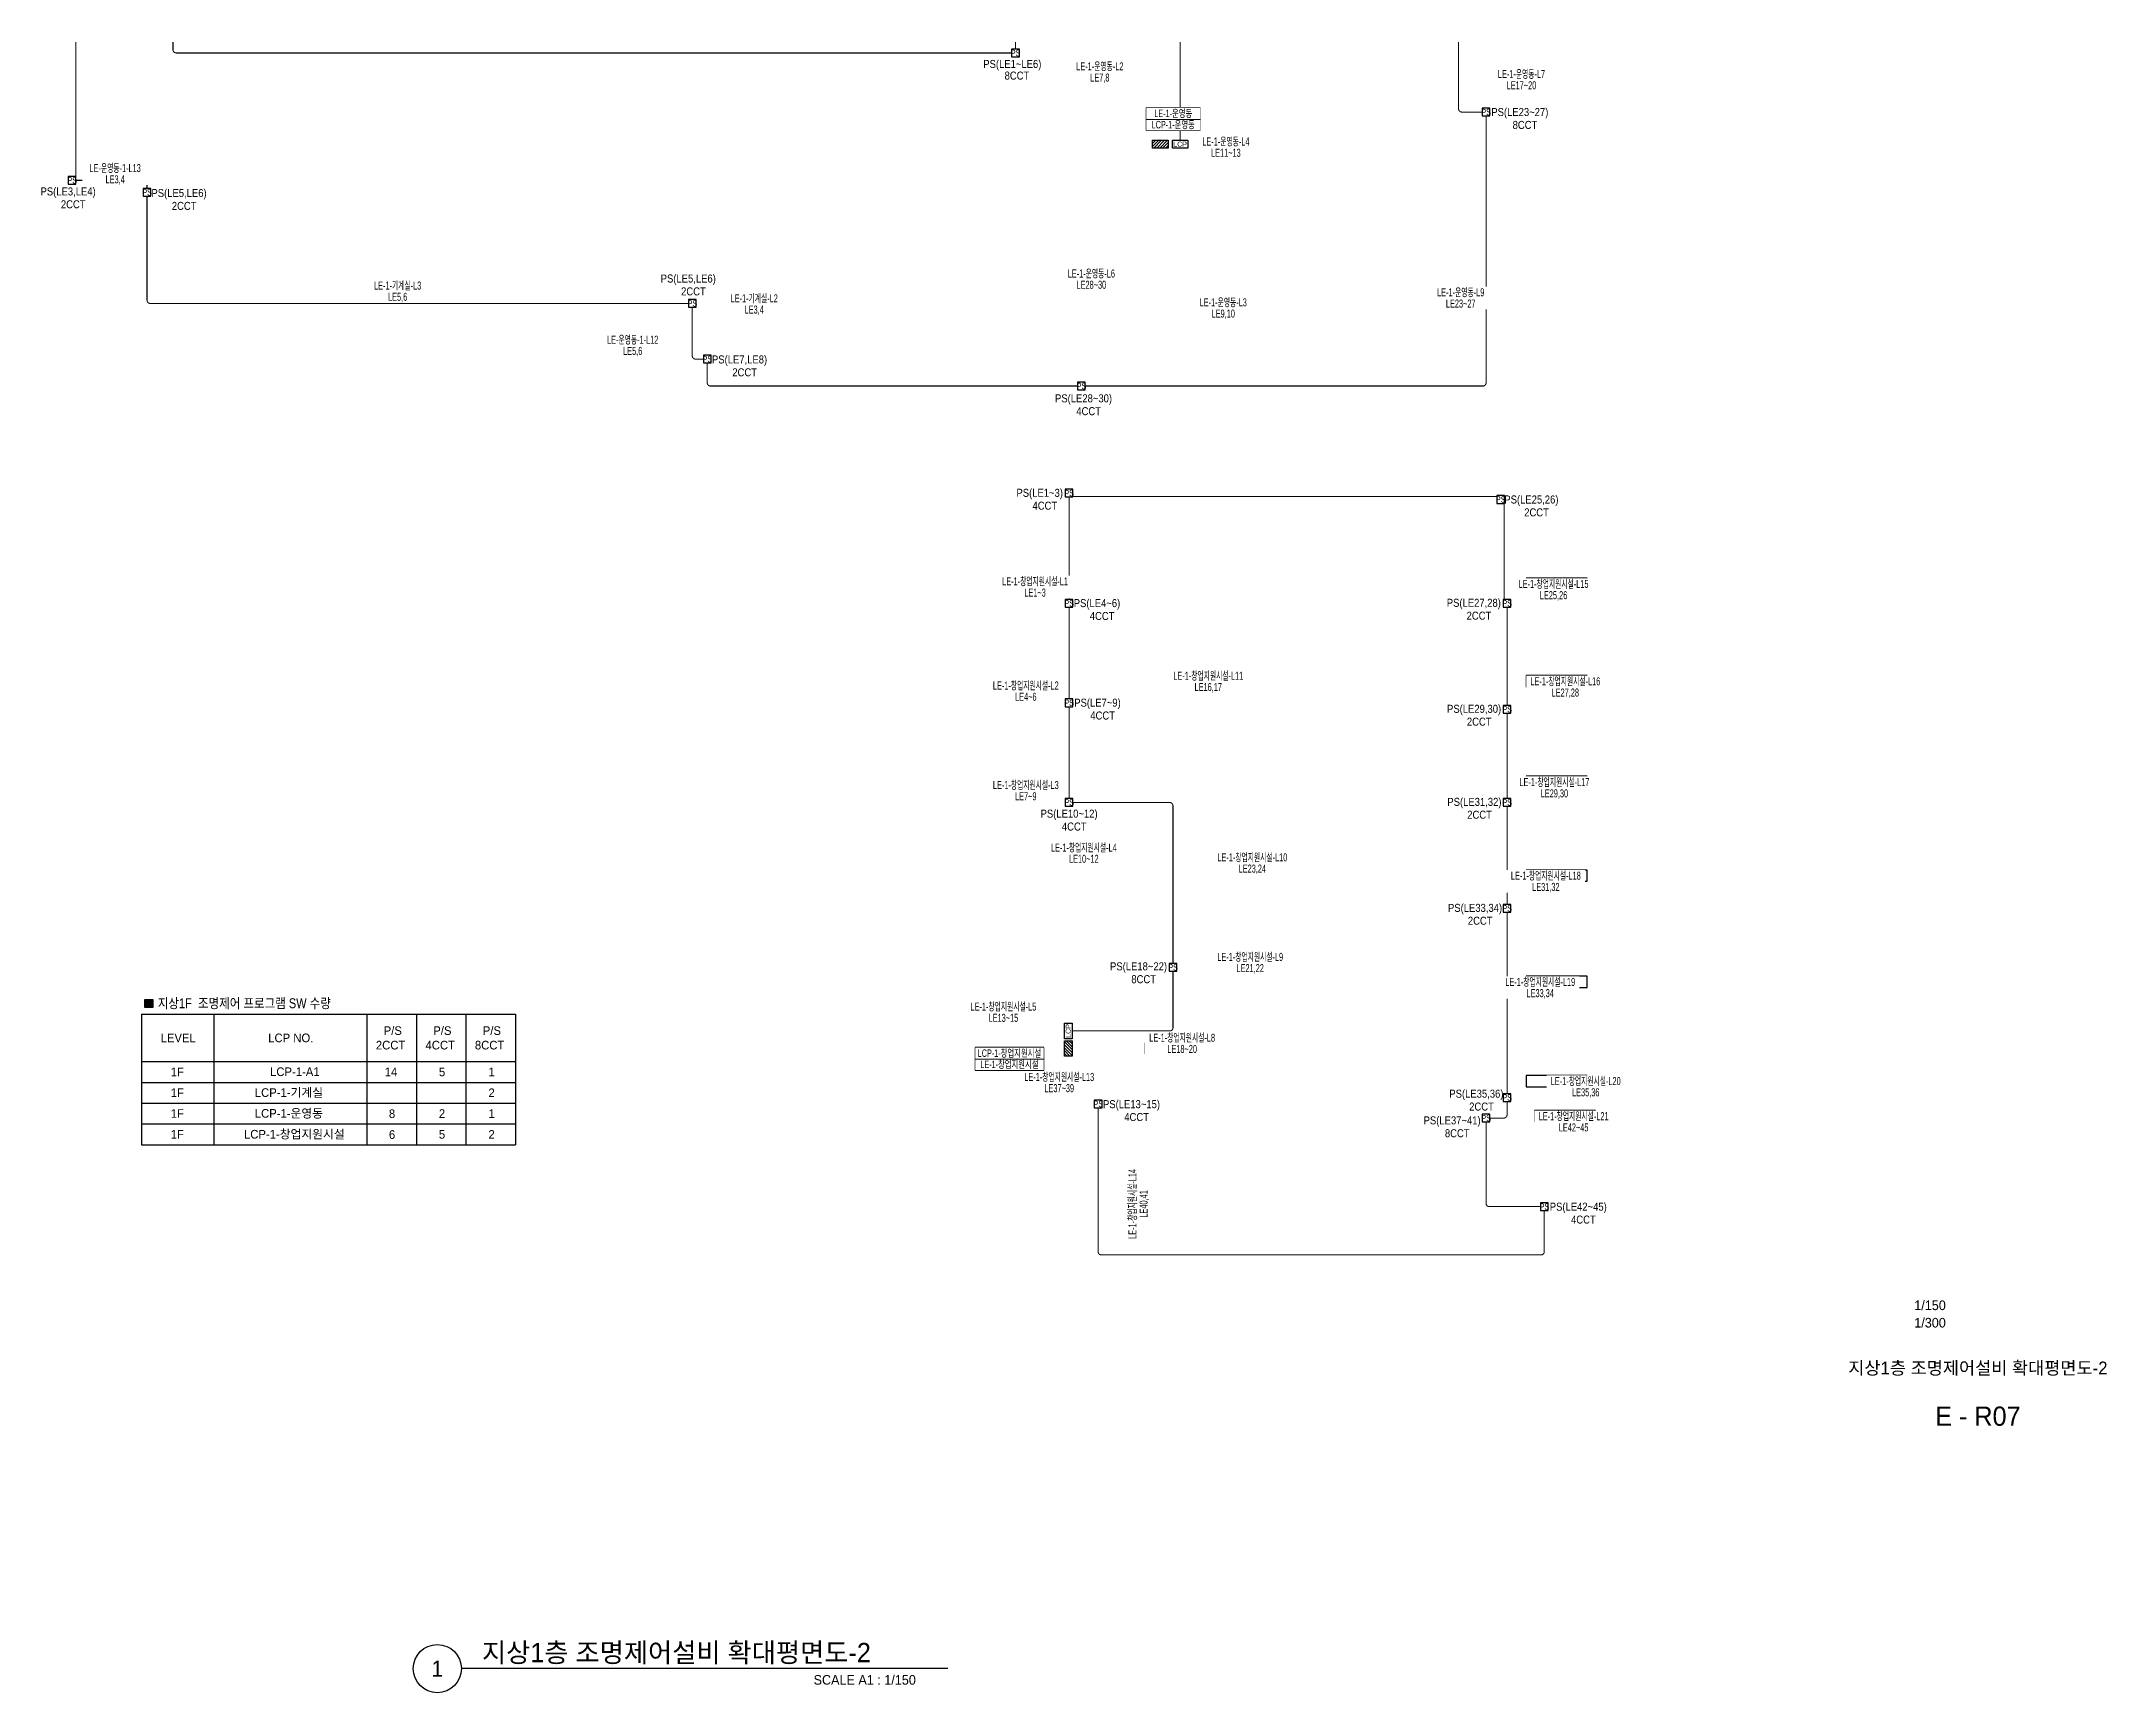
# Model space of a CAD drawing. Header units: millimetres. Extents: x 39625 to 501091, y -351975 to 836145.
# Drawn here: x 404612 to 501091, y -351975 to -274825 of the extents above; entities that cross this region are included whole.
import ezdxf
from ezdxf.enums import TextEntityAlignment as Align

# ---------------------------------------------------------------- set-up
doc = ezdxf.new("R2010")
doc.units = ezdxf.units.MM
doc.header["$LTSCALE"] = 150
doc.set_wipeout_variables(frame=1)
doc.linetypes.add('HIDDEN', pattern=[9.525, 6.35, -3.175])
for name, color, linetype in [('------01 Distribution Panel', 3, 'Continuous'), ('------02 Etc Panel', 3, 'Continuous'), ('------04 Lighting Switch', 2, 'Continuous'), ('-----30 Text', 2, 'Continuous'), ('-----41 Drawing Title', 2, 'Continuous'), ('-----42 Drawing Number', 2, 'Continuous'), ('-----43 Drawing Scale', 3, 'Continuous')]:
    doc.layers.add(name, color=color, linetype=linetype)
doc.styles.add('ELEC', font='Dotum.ttf')

msp = doc.modelspace()

# ---------------------------------------------------------------- texts
at = {"layer": '-----30 Text', "style": 'ELEC', "width": 0.9}
for s, p in [('PS(LE1~LE6)', (449971, -275930, 0)), ('8CCT', (450186, -276426)), ('PS(LE23~27)', (473678, -278176)), ('8CCT', (473917, -278731)), ('2CCT', (406103, -282439, 0)), ('2CCT', (411285, -282514, 0)), ('2CCT', (435074, -286508, 0)), ('PS(LE7,LE8)', (437229, -289735, 0)), ('2CCT', (437468, -290289, 0)), ('PS(LE28~30)', (453297, -291551)), ('4CCT', (453536, -292105)), ('PS(LE1~3)', (451250, -295965)), ('PS(LE25,26)', (474219, -296277)), ('4CCT', (451489, -296520)), ('2CCT', (474458, -296832)), ('PS(LE27,28)', (471529, -301103)), ('4CCT', (454166, -301672)), ('2CCT', (471768, -301658)), ('PS(LE7~9)', (453949, -305768)), ('PS(LE29,30)', (471541, -306056)), ('4CCT', (454189, -306322)), ('2CCT', (471780, -306610)), ('PS(LE31,32)', (471557, -310403)), ('4CCT', (452862, -311509)), ('2CCT', (471797, -310957)), ('PS(LE33,34)', (471586, -315356)), ('2CCT', (471826, -315910)), ('PS(LE18~22)', (455867, -318087)), ('8CCT', (456107, -318641)), ('PS(LE35,36)', (471649, -324037, 0)), ('4CCT', (455777, -325081)), ('PS(LE37~41)', (470515, -325284)), ('2CCT', (471888, -324592, 0)), ('8CCT', (470754, -325838)), ('PS(LE42~45)', (476408, -329316)), ('4CCT', (476647, -329871))]:
    msp.add_text(s, height=375, dxfattribs=at).set_placement(p, align=Align.MIDDLE)
at = {"layer": '-----30 Text', "style": 'ELEC', "width": 0.85}
msp.add_text('지상1F  조명제어 프로그램 SW 수량', height=463.68, dxfattribs=at).set_placement((410054, -319996))
at = {"layer": '-----30 Text', "style": 'ELEC'}
for s, height, p in [(' LEVEL', 402.9, (410040, -321585)), (' LCP NO.', 402.9, (415065, -321585)), (' P/S', 402.9, (420460, -321246)), (' P/S', 402.9, (422775, -321246)), (' P/S', 402.9, (425090, -321246)), ('2CCT', 402.9, (420240, -321924)), ('4CCT', 402.9, (422559, -321924)), ('8CCT', 402.9, (424866, -321924)), ('1F', 402.9, (410657, -323173)), ('LCP-1-A1', 402.9, (415298, -323167)), ('14', 402.9, (420652, -323176)), ('5', 403, (423184, -323176)), ('1', 403, (425499, -323176)), ('1F', 402.9, (410657, -324146)), ('LCP-1-기계실', 402.9, (414585, -324140)), ('2', 403, (425499, -324149)), ('1F', 402.9, (410657, -325118)), ('LCP-1-운영동', 402.9, (414585, -325112)), ('8', 403, (420849, -325127)), ('2', 403, (423184, -325121)), ('1', 403, (425499, -325121)), ('1F', 402.9, (410657, -326090)), ('LCP-1-창업지원시설', 402.92, (414079, -326085)), ('6', 403, (420849, -326100)), ('5', 403, (423184, -326093)), ('2', 403, (425499, -326093))]:
    msp.add_text(s, height=height, dxfattribs=at).set_placement(p)
at = {"layer": '-----41 Drawing Title', "style": 'ELEC'}
msp.add_text('지상1층 조명제어설비 확대평면도-2', height=600, dxfattribs=at).set_placement((495075, -336805), align=Align.MIDDLE_CENTER)
at = {"layer": '-----41 Drawing Title', "color": 2, "style": 'ELEC'}
msp.add_text('지상1층 조명제어설비 확대평면도-2', height=900, dxfattribs=at).set_placement((425195, -350550))
at = {"layer": '-----41 Drawing Title', "color": 7, "style": 'ELEC'}
msp.add_text('1', height=750, dxfattribs=at).set_placement((423111, -350850), align=Align.MIDDLE)
at = {"layer": '-----41 Drawing Title', "style": 'ELEC'}
msp.add_text('SCALE A1 : 1/150', height=450, dxfattribs=at).set_placement((445464, -351600), align=Align.RIGHT)
at = {"layer": '-----42 Drawing Number', "style": 'ELEC'}
msp.add_text('E - R07', height=900, dxfattribs=at).set_placement((495075, -339055), align=Align.MIDDLE_CENTER)
at = {"layer": '-----43 Drawing Scale', "style": 'ELEC'}
for s, p in [('1/150', (492840, -333875)), ('1/300', (492840, -334690))]:
    msp.add_text(s, height=450, dxfattribs=at).set_placement(p, align=Align.MIDDLE_CENTER)

# ---------------------------------------------------------------- blocks, each defined once
blk = doc.blocks.new('ps')
blk.add_lwpolyline([(-79296, 80452), (-79751, 80452), (-79751, 79997), (-79296, 79997)], close=True)
at = {"style": 'ELEC', "width": 0.7}
blk.add_text('PS', height=379.2, dxfattribs=at).set_placement((-79517, 80226), align=Align.MIDDLE_CENTER)
blk = doc.blocks.new('A07')
blk.add_lwpolyline([(-300, 0), (-300, 300), (300, 300), (300, 0)], close=True)
at = {"style": 'ELEC'}
blk.add_text('LCP', height=200, dxfattribs=at).set_placement((0, 150), align=Align.MIDDLE)
blk = doc.blocks.new('A02')
h = blk.add_hatch()
h.set_pattern_fill('ANSI31', color=256, scale=25, style=0)
h.set_pattern_definition([(45, (-2000, -19200), (-56.1266, 56.1266), [])])
h.paths.add_polyline_path([(-300, 300), (-300, 0), (300, 0), (300, 300)])
blk.add_lwpolyline([(300, 0), (-300, 0), (-300, 300), (300, 300)], close=True)

# ---------------------------------------------------------------- hatches: boundary and pattern name
at = {"layer": '-----30 Text'}
h = msp.add_hatch(dxfattribs=at)
h.set_pattern_fill('ANSI31', color=256, scale=1.090331, style=0)
h.set_pattern_definition([(45, (1177903.86163, -516848.97257), (-0.096372566095, 0.096372566095), [])])
h.paths.add_polyline_path([(409447, -319585), (409820, -319585), (409820, -319957), (409447, -319957)])

# ---------------------------------------------------------------- linework, layer by layer
at = {"layer": '------01 Distribution Panel', "color": 1, "elevation": 0}
for points in [[(473975, -300438), (476829, -300438), (476829, -299913), (473975, -299913)], [(473975, -304986), (476829, -304986), (476829, -304461), (473975, -304461)], [(473975, -309675), (476829, -309675), (476829, -309150), (473975, -309150)], [(473975, -314067), (476829, -314067), (476829, -313542), (473975, -313542)], [(473975, -319031), (476829, -319031), (476829, -318506), (473975, -318506)], [(456175, -322133), (459030, -322133), (459030, -321608), (456175, -321608)], [(473975, -323664), (476829, -323664), (476829, -323139), (473975, -323139)], [(474362, -325303), (477217, -325303), (477217, -324778), (474362, -324778)]]:
    msp.add_lwpolyline(points, close=True, dxfattribs=at)
at = {"layer": '-----30 Text'}
msp.add_lwpolyline([(409447, -319585), (409820, -319585), (409820, -319957), (409447, -319957)], close=True, dxfattribs=at)
at = {"layer": '-----41 Drawing Title', "color": 7}
msp.add_line((446964, -350850), (424236, -350850), dxfattribs=at)
msp.add_circle((423111, -350850), 1125, dxfattribs=at)
at = {"color": 3}
for p, q in [((409298, -320279), (409298, -326378)), ((409298, -320279), (419820, -320279)), ((412670, -320279), (412670, -326378)), ((419820, -320279), (419820, -323461)), ((419820, -320279), (419820, -326378)), ((419820, -320279), (426764, -320279)), ((422135, -320279), (422135, -326378)), ((424450, -320279), (424450, -326378)), ((426764, -320279), (426764, -326378)), ((409298, -322488), (419820, -322488)), ((419820, -322488), (426764, -322488)), ((409298, -323461), (419820, -323461)), ((419820, -323461), (426764, -323461)), ((409298, -324433), (419820, -324433)), ((419820, -324433), (426764, -324433)), ((409298, -325406), (419820, -325406)), ((419820, -325406), (426764, -325406)), ((409298, -326378), (419820, -326378)), ((419820, -326378), (426764, -326378))]:
    msp.add_line(p, q, dxfattribs=at)
at = {"color": 30, "linetype": 'HIDDEN', "lineweight": -3, "ltscale": 0.2, "const_width": 50, "elevation": 0}
for points in [[(406230, -274850), (406230, -281140)], [(450120, -275190), (450120, -274850)], [(457806, -279450), (457806, -274850)], [(452620, -300900), (452620, -296110)], [(452800, -296086), (472600, -296086)], [(472946, -296410), (472946, -300900)], [(473080, -301260), (473080, -305850)], [(452620, -310200), (452620, -305910)], [(473080, -306210), (473080, -310200)], [(473080, -310560), (473080, -315150)], [(473080, -315510), (473080, -323990)]]:
    msp.add_lwpolyline(points, dxfattribs=at)
for points in [[(410763, -274850), (410763, -275220, 0.414214), (410913, -275370), (449940, -275370)], [(470817, -274850), (470817, -277980, 0.414214), (470967, -278130), (471920, -278130)], [(453380, -290930), (471950, -290930, 0.414214), (472100, -290780), (472100, -278310)], [(406230, -281320), (409398, -281320, -0.414214), (409548, -281470), (409548, -281742)], [(409550, -282060), (409550, -286920, 0.414214), (409700, -287070), (434840, -287070)], [(435020, -287250), (435020, -289520, 0.414214), (435170, -289670), (435540, -289670)], [(435720, -289850), (435720, -290780, 0.414214), (435870, -290930), (453020, -290930)], [(452800, -310390), (457325, -310390, -0.414214), (457475, -310540), (457475, -317905)], [(457475, -318265), (457475, -320910, -0.414214), (457325, -321060), (452760, -321060)], [(453980, -324650), (453980, -331373, 0.414214), (454130, -331523), (474670, -331523, 0.414214), (474820, -331373), (474820, -329445)], [(473080, -324350), (473080, -324980, -0.414214), (472930, -325130), (472280, -325130)], [(472100, -325310), (472100, -329115, 0.414214), (472250, -329265), (474640, -329265)]]:
    msp.add_lwpolyline(points, format="xyb", dxfattribs=at)
at = {"color": 30, "linetype": 'HIDDEN', "lineweight": -3, "ltscale": 0.2, "const_width": 50}
msp.add_lwpolyline([(452620, -305550), (452620, -301260)], dxfattribs=at)

# ---------------------------------------------------------------- block references
at = {"layer": '------01 Distribution Panel', "xscale": 1.2, "yscale": 1.2, "zscale": 1.2}
for p, rotation in [((456886, -279450), 180), ((452760, -321880), 90)]:
    msp.add_blockref('A02', p, dxfattribs=dict(at, rotation=rotation))
at = {"layer": '------02 Etc Panel', "xscale": 1.2, "yscale": 1.2, "zscale": 1.2, "rotation": 89.99999999999999}
msp.add_blockref('A07', (452760, -321060), dxfattribs=at)
at = {"layer": '------04 Lighting Switch', "xscale": 0.790589613177827, "yscale": 0.790589613177827, "zscale": 0.790589613177827}
for p in [(512990, -338795), (534970, -341555), (468920, -344745), (472420, -345305), (497891, -350495), (498590, -353095), (516070, -354355), (515491, -359355), (535651, -359655), (515491, -364505), (535951, -364505), (515491, -369155), (535951, -369455), (515491, -373805), (535951, -373805), (535951, -378755), (520346, -381510), (535951, -387595), (516851, -387895), (534970, -388555), (537691, -392690)]:
    msp.add_blockref('ps', p, dxfattribs=at)

msp.set_redraw_order([(e.dxf.handle, doc.entitydb.next_handle()) for e in msp.query("TEXT MTEXT ATTDEF DIMENSION ARC_DIMENSION")])  # texts and dimensions are drawn at this point

# ---------------------------------------------------------------- wipeouts: each hides what was drawn before it
at = {"color": 1}
for points in [[(452629, -276256), (455484, -276256), (455484, -275731), (452629, -275731)], [(436386, -287097), (439441, -287097), (439441, -286572), (436386, -286572)], [(430709, -289029), (433764, -289029), (433764, -288504), (430709, -288504)], [(457296, -304728), (460951, -304728), (460951, -304203), (457296, -304203)], [(459354, -313212), (463009, -313212), (463009, -312687), (459354, -312687)], [(459354, -317861), (462809, -317861), (462809, -317336), (459354, -317336)], [(447827, -320184), (451282, -320184), (451282, -319659), (447827, -319659)], [(450334, -323470), (453989, -323470), (453989, -322945), (450334, -322945)]]:
    msp.add_wipeout(points, dxfattribs=at)

# ---------------------------------------------------------------- next in the draw order: linework, layer by layer
at = {"layer": '------01 Distribution Panel', "color": 1, "elevation": 0}
msp.add_lwpolyline([(448236, -322884), (451436, -322884), (451436, -322359), (448236, -322359)], close=True, dxfattribs=at)

# ---------------------------------------------------------------- next in the draw order: texts
at = {"layer": '-----30 Text', "style": 'ELEC', "width": 0.9}
msp.add_text('PS(LE5,LE6)', height=375, dxfattribs=at).set_placement((434834, -285954, 0), align=Align.MIDDLE)

# ---------------------------------------------------------------- next in the draw order: wipeouts: each hides what was drawn before it
at = {"color": 1}
for points in [[(452629, -276781), (455484, -276781), (455484, -276256), (452629, -276256)], [(472326, -276616), (475181, -276616), (475181, -276091), (472326, -276091)], [(458519, -279768), (461373, -279768), (461373, -279243), (458519, -279243)], [(406534, -281011), (409589, -281011), (409589, -280486), (406534, -280486)], [(452235, -285936), (455090, -285936), (455090, -285411), (452235, -285411)], [(419730, -286498), (422785, -286498), (422785, -285973), (419730, -285973)], [(469488, -286815), (472343, -286815), (472343, -286290), (469488, -286290)], [(436386, -287622), (439441, -287622), (439441, -287097), (436386, -287097)], [(458396, -287284), (461251, -287284), (461251, -286759), (458396, -286759)], [(430709, -289554), (433764, -289554), (433764, -289029), (430709, -289029)], [(449305, -300317), (452760, -300317), (452760, -299792), (449305, -299792)], [(473424, -300438), (477079, -300438), (477079, -299913), (473424, -299913)], [(448873, -305184), (452328, -305184), (452328, -304659), (448873, -304659)], [(457296, -305253), (460951, -305253), (460951, -304728), (457296, -304728)], [(473975, -304986), (477629, -304986), (477629, -304461), (473975, -304461)], [(448873, -309834), (452328, -309834), (452328, -309309), (448873, -309309)], [(473466, -309696), (477121, -309696), (477121, -309171), (473466, -309171)], [(451583, -312753), (455038, -312753), (455038, -312228), (451583, -312228)], [(459354, -313737), (463009, -313737), (463009, -313212), (459354, -313212)], [(473065, -314067), (476720, -314067), (476720, -313542), (473065, -313542)], [(459354, -318386), (462809, -318386), (462809, -317861), (459354, -317861)], [(472802, -319031), (476457, -319031), (476457, -318506), (472802, -318506)], [(447827, -320709), (451282, -320709), (451282, -320184), (447827, -320184)], [(456175, -321638), (459630, -321638), (459630, -321113), (456175, -321113)], [(474928, -323664), (478583, -323664), (478583, -323139), (474928, -323139)], [(450334, -323995), (453989, -323995), (453989, -323470), (450334, -323470)], [(474362, -325303), (478017, -325303), (478017, -324778), (474362, -324778)], [(455841, -330967), (455841, -327312), (455316, -327312), (455316, -330967)]]:
    msp.add_wipeout(points, dxfattribs=at)

# ---------------------------------------------------------------- next in the draw order: linework, layer by layer
at = {"layer": '------01 Distribution Panel', "color": 1, "elevation": 0}
msp.add_lwpolyline([(456230, -278982), (458746, -278982), (458746, -278457), (456230, -278457)], close=True, dxfattribs=at)

# ---------------------------------------------------------------- next in the draw order: texts
at = {"layer": '-----30 Text', "style": 'ELEC', "width": 0.9}
msp.add_text('PS(LE13~15)', height=375, dxfattribs=at).set_placement((455538, -324526), align=Align.MIDDLE)
at = {"style": 'ELEC', "width": 0.6}
for s, p in [('LE-1-운영동-L2', (454057, -275993)), ('LE7,8', (454057, -276518)), ('LE-1-기계실-L2', (437913, -286834)), ('LE3,4', (437913, -287359)), ('LE-운영동-1-L12', (432236, -288767)), ('LE5,6', (432236, -289292)), ('LE-1-창업지원시설-L11', (459123, -304466)), ('LE16,17', (459123, -304991)), ('LE-1-창업지원시설-L10', (461182, -312949)), ('LE23,24', (461182, -313474)), ('LE-1-창업지원시설-L9', (461082, -317599)), ('LE21,22', (461082, -318124)), ('LE-1-창업지원시설-L5', (449554, -319921)), ('LE13~15', (449554, -320446)), ('LE37~39', (452161, -323732))]:
    msp.add_text(s, height=375, dxfattribs=at).set_placement(p, align=Align.MIDDLE_CENTER)

# ---------------------------------------------------------------- next in the draw order: wipeouts: each hides what was drawn before it
at = {"color": 1}
msp.add_wipeout([(448236, -322884), (451436, -322884), (451436, -322359), (448236, -322359)], dxfattribs=at).dxf.layer = '------01 Distribution Panel'
for points in [[(472326, -277141), (475181, -277141), (475181, -276616), (472326, -276616)], [(458519, -280293), (461373, -280293), (461373, -279768), (458519, -279768)], [(406534, -281536), (409589, -281536), (409589, -281011), (406534, -281011)], [(419730, -287023), (422785, -287023), (422785, -286498), (419730, -286498)], [(452235, -286461), (455090, -286461), (455090, -285936), (452235, -285936)], [(458396, -287809), (461251, -287809), (461251, -287284), (458396, -287284)], [(469488, -287340), (472343, -287340), (472343, -286815), (469488, -286815)], [(449305, -300842), (452760, -300842), (452760, -300317), (449305, -300317)], [(473424, -300963), (477079, -300963), (477079, -300438), (473424, -300438)], [(448873, -305709), (452328, -305709), (452328, -305184), (448873, -305184)], [(473975, -305511), (477629, -305511), (477629, -304986), (473975, -304986)], [(473466, -310221), (477121, -310221), (477121, -309696), (473466, -309696)], [(448873, -310359), (452328, -310359), (452328, -309834), (448873, -309834)], [(451583, -313278), (455038, -313278), (455038, -312753), (451583, -312753)], [(473065, -314592), (476720, -314592), (476720, -314067), (473065, -314067)], [(472802, -319556), (476457, -319556), (476457, -319031), (472802, -319031)], [(456175, -322163), (459630, -322163), (459630, -321638), (456175, -321638)], [(474928, -324189), (478583, -324189), (478583, -323664), (474928, -323664)], [(474362, -325828), (478017, -325828), (478017, -325303), (474362, -325303)], [(456366, -330967), (456366, -327312), (455841, -327312), (455841, -330967)]]:
    msp.add_wipeout(points, dxfattribs=at)

# ---------------------------------------------------------------- next in the draw order: linework, layer by layer
at = {"layer": '------01 Distribution Panel', "color": 1, "elevation": 0}
msp.add_lwpolyline([(448236, -322359), (451436, -322359), (451436, -321834), (448236, -321834)], close=True, dxfattribs=at)

# ---------------------------------------------------------------- next in the draw order: block references
at = {"layer": '------02 Etc Panel', "xscale": 1.2, "yscale": 1.2, "zscale": 1.2}
msp.add_blockref('A07', (457806, -279810), dxfattribs=at)

# ---------------------------------------------------------------- next in the draw order: texts
at = {"layer": '-----30 Text', "style": 'ELEC', "width": 0.9}
for s, p in [('PS(LE3,LE4)', (405864, -281885, 0)), ('PS(LE5,LE6)', (411046, -281959, 0)), ('PS(LE4~6)', (453926, -301118)), ('PS(LE10~12)', (452623, -310954))]:
    msp.add_text(s, height=375, dxfattribs=at).set_placement(p, align=Align.MIDDLE)
at = {"style": 'ELEC', "width": 0.6}
for s, p in [('LE-1-운영동-L7', (473754, -276354)), ('LE17~20', (473754, -276879)), ('LE-운영동-1-L13', (408062, -280748)), ('LE11~13', (459946, -280031)), ('LE3,4', (408062, -281273)), ('LE-1-운영동-L6', (453662, -285673)), ('LE-1-기계실-L3', (421257, -286236)), ('LE28~30', (453662, -286198)), ('LE-1-운영동-L9', (470916, -286553)), ('LE5,6', (421257, -286761)), ('LE-1-운영동-L3', (459823, -287021)), ('LE9,10', (459823, -287546)), ('LE23~27', (470916, -287078)), ('LE-1-창업지원시설-L1', (451033, -300055)), ('LE-1-창업지원시설-L15', (475252, -300176)), ('LE1~3', (451033, -300580)), ('LE25,26', (475252, -300701)), ('LE-1-창업지원시설-L2', (450600, -304921)), ('LE-1-창업지원시설-L16', (475802, -304724)), ('LE4~6', (450600, -305446)), ('LE27,28', (475802, -305249)), ('LE-1-창업지원시설-L3', (450600, -309571)), ('LE-1-창업지원시설-L17', (475293, -309434)), ('LE7~9', (450600, -310096)), ('LE29,30', (475293, -309959)), ('LE-1-창업지원시설-L4', (453310, -312491)), ('LE10~12', (453310, -313016)), ('LE-1-창업지원시설-L18', (474893, -313805)), ('LE31,32', (474893, -314330)), ('LE-1-창업지원시설-L19', (474630, -318769)), ('LE33,34', (474630, -319294)), ('LE-1-창업지원시설-L8', (457903, -321375)), ('LE18~20', (457903, -321900)), ('LE-1-창업지원시설-L13', (452161, -323207)), ('LE-1-창업지원시설-L20', (476756, -323401)), ('LE35,36', (476756, -323926)), ('LE-1-창업지원시설-L21', (476190, -325040)), ('LE42~45', (476190, -325565))]:
    msp.add_text(s, height=375, dxfattribs=at).set_placement(p, align=Align.MIDDLE_CENTER)
for s, p in [('LE-1-창업지원시설-L14', (455579, -329140)), ('LE40,41', (456104, -329140))]:
    msp.add_text(s, height=375, rotation=90, dxfattribs=at).set_placement(p, align=Align.MIDDLE_CENTER)

# ---------------------------------------------------------------- next in the draw order: wipeouts: each hides what was drawn before it
at = {"color": 1}
for points in [[(456230, -278982), (458746, -278982), (458746, -278457), (456230, -278457)], [(448236, -322359), (451436, -322359), (451436, -321834), (448236, -321834)]]:
    msp.add_wipeout(points, dxfattribs=at).dxf.layer = '------01 Distribution Panel'

# ---------------------------------------------------------------- next in the draw order: linework, layer by layer
at = {"layer": '------01 Distribution Panel', "color": 1, "elevation": 0}
msp.add_lwpolyline([(456230, -278457), (458746, -278457), (458746, -277932), (456230, -277932)], close=True, dxfattribs=at)

# ---------------------------------------------------------------- next in the draw order: texts
at = {"layer": '------01 Distribution Panel', "style": 'ELEC', "width": 0.7}
for s, p in [('LCP-1-창업지원시설', (449836, -322096)), ('LE-1-창업지원시설', (449836, -322621))]:
    msp.add_text(s, height=350, dxfattribs=at).set_placement(p, align=Align.MIDDLE_CENTER)
at = {"style": 'ELEC', "width": 0.6}
msp.add_text('LE-1-운영동-L4', height=375, dxfattribs=at).set_placement((459946, -279506), align=Align.MIDDLE_CENTER)

# ---------------------------------------------------------------- next in the draw order: wipeouts: each hides what was drawn before it
at = {"color": 1}
msp.add_wipeout([(456230, -278457), (458746, -278457), (458746, -277932), (456230, -277932)], dxfattribs=at).dxf.layer = '------01 Distribution Panel'

# ---------------------------------------------------------------- next in the draw order: texts
at = {"layer": '------01 Distribution Panel', "style": 'ELEC', "width": 0.7}
for s, p in [('LCP-1-운영동', (457488, -278719)), ('LE-1-운영동', (457488, -278194))]:
    msp.add_text(s, height=350, dxfattribs=at).set_placement(p, align=Align.MIDDLE_CENTER)

doc.saveas('drawing.dxf')
